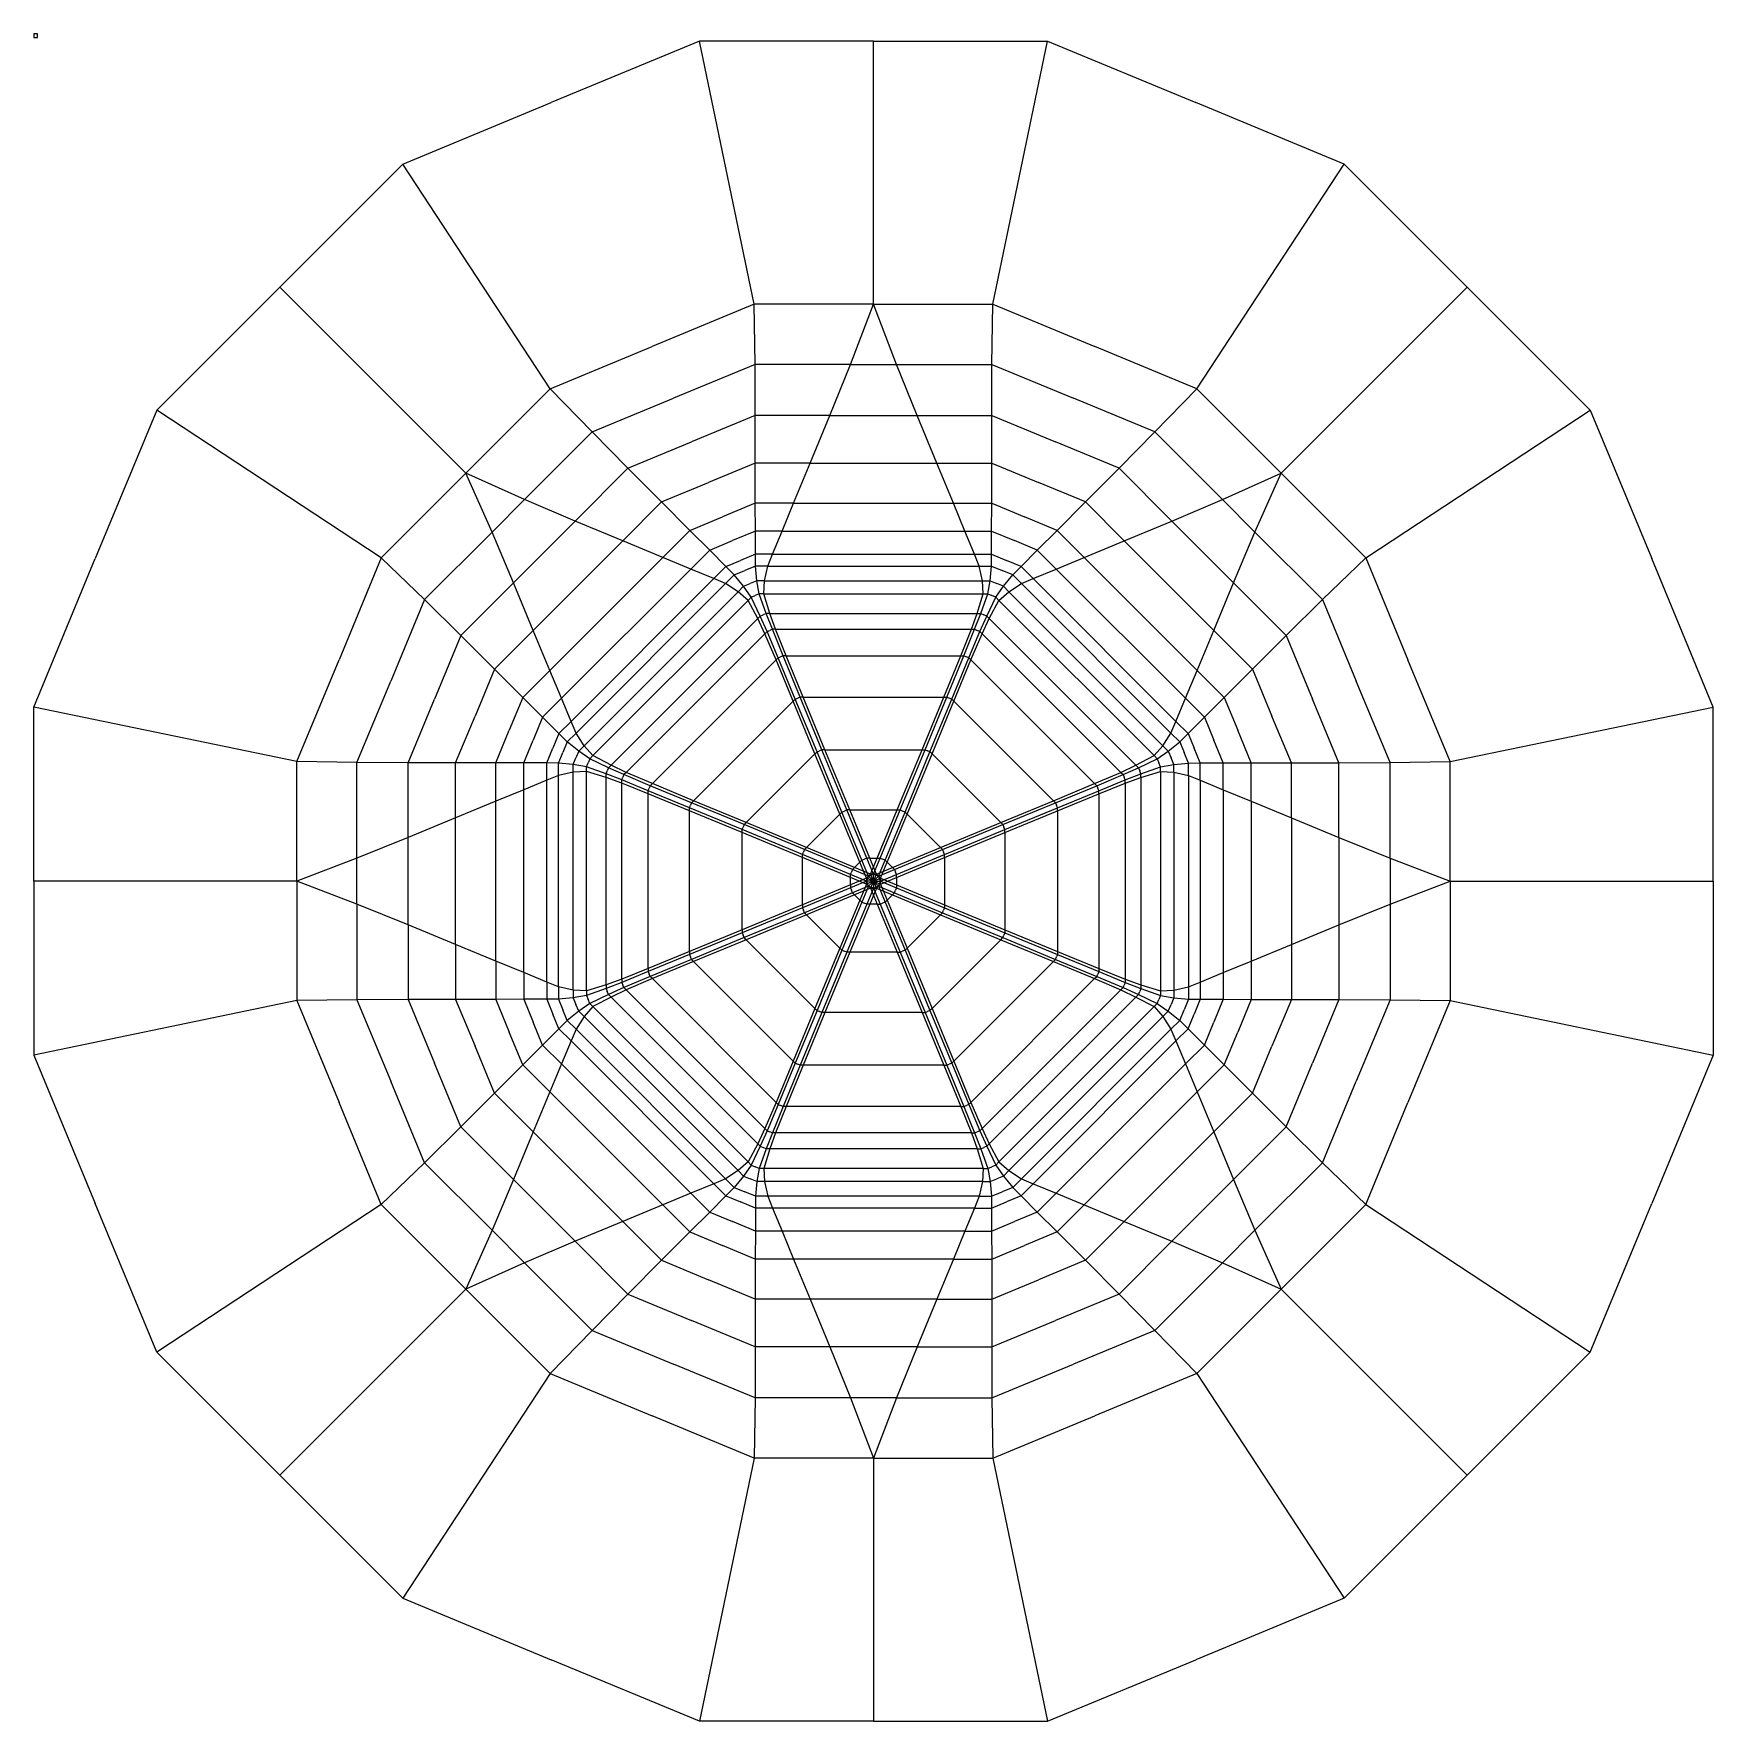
# Model space of a CAD drawing. Extents: x -2301 to 2301, y -2301 to 2321.
import ezdxf

# ---------------------------------------------------------------- set-up
doc = ezdxf.new("R2010")
doc.units = 0

msp = doc.modelspace()

# ---------------------------------------------------------------- linework, layer by layer
at = {"layer": 'CutLine', "color": 250, "linetype": 'CONTINUOUS'}
for p, q in [((-476.6, 2301.2), (-883.4, 2132.7)), ((0, 2301.2), (-476.6, 2301.2)), ((0, 2301.2), (0, 2301.2)), ((0, 2301.2), (476.6, 2301.2)), ((476.6, 2301.2), (883.4, 2132.7)), ((-1290.2, 1964.2), (-883.4, 2132.7)), ((1290.2, 1964.2), (883.4, 2132.7)), ((-1627.2, 1627.2), (-1290.2, 1964.2)), ((1627.2, 1627.2), (1290.2, 1964.2)), ((-1627.2, 1627.2), (-1964.2, 1290.2)), ((-1627.2, 1627.2), (-1627.2, 1627.2)), ((1627.2, 1627.2), (1627.2, 1627.2)), ((1627.2, 1627.2), (1964.2, 1290.2)), ((-1964.2, 1290.2), (-2132.7, 883.4)), ((1964.2, 1290.2), (2132.7, 883.4)), ((-2301.2, 476.6), (-2132.7, 883.4)), ((2301.2, 476.6), (2132.7, 883.4)), ((-2301.2, 0), (-2301.2, 476.6)), ((2301.2, 0), (2301.2, 476.6)), ((2301.2, 0), (2301.2, 0)), ((2301.2, 0), (2301.2, -476.6)), ((-2301.2, 0), (-2301.2, 0)), ((-2301.2, 0), (-2301.2, -476.6)), ((-2301.2, -476.6), (-2132.7, -883.4)), ((2301.2, -476.6), (2132.7, -883.4)), ((-1964.2, -1290.2), (-2132.7, -883.4)), ((1964.2, -1290.2), (2132.7, -883.4)), ((-1627.2, -1627.2), (-1964.2, -1290.2)), ((1627.2, -1627.2), (1964.2, -1290.2)), ((-1627.2, -1627.2), (-1627.2, -1627.2)), ((-1627.2, -1627.2), (-1290.2, -1964.2)), ((1627.2, -1627.2), (1290.2, -1964.2)), ((1627.2, -1627.2), (1627.2, -1627.2)), ((-1290.2, -1964.2), (-883.4, -2132.7)), ((1290.2, -1964.2), (883.4, -2132.7)), ((-476.6, -2301.2), (-883.4, -2132.7)), ((476.6, -2301.2), (883.4, -2132.7)), ((0, -2301.2), (-476.6, -2301.2)), ((0, -2301.2), (0, -2301.2)), ((0, -2301.2), (476.6, -2301.2))]:
    msp.add_line(p, q, dxfattribs=at)
at = {"layer": 'MountainLine', "color": 1, "linetype": 'CONTINUOUS'}
for p, q in [((-327.3, 1580.2), (-476.6, 2301.2)), ((327.3, 1580.2), (476.6, 2301.2)), ((-886, 1348.8), (-1290.2, 1964.2)), ((886, 1348.8), (1290.2, 1964.2)), ((-324.7, 1415.5), (-327.3, 1580.2)), ((0, 1580.2), (-327.3, 1580.2)), ((0, 1580.2), (327.3, 1580.2)), ((324.7, 1415.5), (327.3, 1580.2)), ((-323.9, 1275.3), (-324.7, 1415.5)), ((-63, 1415.5), (-324.7, 1415.5)), ((63, 1415.5), (324.7, 1415.5)), ((323.9, 1275.3), (324.7, 1415.5)), ((-1117.4, 1117.4), (-886, 1348.8)), ((-771.3, 1230.4), (-886, 1348.8)), ((771.3, 1230.4), (886, 1348.8)), ((1117.4, 1117.4), (886, 1348.8)), ((-1348.8, 886), (-1964.2, 1290.2)), ((-323.9, 1145), (-323.9, 1275.3)), ((-119.6, 1275.3), (-323.9, 1275.3)), ((119.6, 1275.3), (323.9, 1275.3)), ((323.9, 1145), (323.9, 1275.3)), ((1348.8, 886), (1964.2, 1290.2)), ((-956.3, 1045.4), (-771.3, 1230.4)), ((-672.8, 1130.9), (-771.3, 1230.4)), ((672.8, 1130.9), (771.3, 1230.4)), ((956.3, 1045.4), (771.3, 1230.4)), ((-1117.4, 1117.4), (-1348.8, 886)), ((-817.3, 986.4), (-672.8, 1130.9)), ((-580.6, 1038.6), (-672.8, 1130.9)), ((-323.9, 1035.1), (-323.9, 1145)), ((-173.5, 1145), (-323.9, 1145)), ((173.5, 1145), (323.9, 1145)), ((323.9, 1035.1), (323.9, 1145)), ((580.6, 1038.6), (672.8, 1130.9)), ((817.3, 986.4), (672.8, 1130.9)), ((1117.4, 1117.4), (1348.8, 886)), ((-687, 932.3), (-580.6, 1038.6)), ((-502.9, 960.9), (-580.6, 1038.6)), ((-323.9, 1035.1), (-413.4, 998)), ((-323.7, 958.6), (-323.9, 1035.1)), ((-219, 1035.1), (219, 1035.1)), ((323.7, 958.6), (323.9, 1035.1)), ((323.9, 1035.1), (413.4, 998)), ((502.9, 960.9), (580.6, 1038.6)), ((687, 932.3), (580.6, 1038.6)), ((-502.9, 960.9), (-413.4, 998)), ((502.9, 960.9), (413.4, 998)), ((-1045.4, 956.3), (-1230.4, 771.3)), ((-448.9, 906.8), (-502.9, 960.9)), ((-323.7, 895.4), (-323.7, 958.6)), ((-250.4, 958.6), (-323.7, 958.6)), ((250.4, 958.6), (323.7, 958.6)), ((323.7, 895.4), (323.7, 958.6)), ((448.9, 906.8), (502.9, 960.9)), ((1045.4, 956.3), (1230.4, 771.3)), ((-1230.4, 771.3), (-1348.8, 886)), ((-886.8, 577.1), (-577.1, 886.8)), ((-500.8, 854.9), (-448.9, 906.8)), ((-404.2, 862), (-448.9, 906.8)), ((-404.2, 862), (-364, 878.7)), ((-323.7, 895.4), (-364, 878.7)), ((-323.6, 863), (-323.7, 895.4)), ((-276.6, 895.4), (276.6, 895.4)), ((323.6, 863), (323.7, 895.4)), ((323.7, 895.4), (364, 878.7)), ((404.2, 862), (364, 878.7)), ((404.2, 862), (448.9, 906.8)), ((500.8, 854.9), (448.9, 906.8)), ((577.1, 886.8), (886.8, 577.1)), ((1230.4, 771.3), (1348.8, 886)), ((-381.4, 839), (-404.2, 862)), ((-381.4, 839), (-352.5, 851)), ((-355.9, 807.9), (-381.4, 839)), ((-323.6, 863), (-352.5, 851)), ((-319.6, 823), (-323.6, 863)), ((-289.6, 863), (289.6, 863)), ((319.6, 823), (323.6, 863)), ((323.6, 863), (352.5, 851)), ((381.4, 839), (352.5, 851)), ((355.9, 807.9), (381.4, 839)), ((381.4, 839), (404.2, 862)), ((-986.4, 817.3), (-1130.9, 672.8)), ((-828.7, 437.5), (-437.5, 828.7)), ((-815, 405.4), (-405.4, 815)), ((-792.9, 371), (-371, 792.9)), ((-355.9, 807.9), (-337.8, 815.5)), ((-334.8, 777.7), (-355.9, 807.9)), ((-319.6, 823), (-337.8, 815.5)), ((-313.2, 786.7), (-324, 782.2)), ((-313.2, 786.7), (-319.6, 823)), ((-293.8, 732.9), (-313.2, 786.7)), ((-300.5, 786.7), (300.5, 786.7)), ((-298.3, 823), (298.3, 823)), ((293.8, 732.9), (313.2, 786.7)), ((313.2, 786.7), (319.6, 823)), ((313.2, 786.7), (324, 782.2)), ((319.6, 823), (337.8, 815.5)), ((334.8, 777.7), (355.9, 807.9)), ((355.9, 807.9), (337.8, 815.5)), ((371, 792.9), (792.9, 371)), ((405.4, 815), (815, 405.4)), ((437.5, 828.7), (828.7, 437.5)), ((986.4, 817.3), (1130.9, 672.8)), ((-1130.9, 672.8), (-1230.4, 771.3)), ((-768.7, 343.8), (-343.8, 768.7)), ((-334.8, 777.7), (-324, 782.2)), ((-310.5, 726), (-334.8, 777.7)), ((310.5, 726), (334.8, 777.7)), ((334.8, 777.7), (324, 782.2)), ((343.8, 768.7), (768.7, 343.8)), ((1130.9, 672.8), (1230.4, 771.3)), ((-719.1, 317.4), (-317.4, 719.1)), ((-310.5, 726), (-302.2, 729.5)), ((-291.7, 683.8), (-310.5, 726)), ((-293.8, 732.9), (-302.2, 729.5)), ((-277.2, 689.8), (-293.8, 732.9)), ((-284.1, 732.9), (284.1, 732.9)), ((277.2, 689.8), (293.8, 732.9)), ((291.7, 683.8), (310.5, 726)), ((293.8, 732.9), (302.2, 729.5)), ((310.5, 726), (302.2, 729.5)), ((317.4, 719.1), (719.1, 317.4)), ((-1038.6, 580.6), (-1130.9, 672.8)), ((-932.3, 687), (-1038.6, 580.6)), ((-677.8, 297.7), (-297.7, 677.8)), ((-291.7, 683.8), (-284.5, 686.8)), ((-261.4, 611.6), (-291.7, 683.8)), ((-277.2, 689.8), (-284.5, 686.8)), ((-247.6, 617.3), (-277.2, 689.8)), ((-268.8, 689.8), (268.8, 689.8)), ((247.6, 617.3), (277.2, 689.8)), ((261.4, 611.6), (291.7, 683.8)), ((277.2, 689.8), (284.5, 686.8)), ((291.7, 683.8), (284.5, 686.8)), ((297.7, 677.8), (677.8, 297.7)), ((932.3, 687), (1038.6, 580.6)), ((1038.6, 580.6), (1130.9, 672.8)), ((-605.9, 267.1), (-267.1, 605.9)), ((-261.4, 611.6), (-254.5, 614.4)), ((-214.5, 498.7), (-261.4, 611.6)), ((-247.6, 617.3), (-254.5, 614.4)), ((-200.9, 504.3), (-247.6, 617.3)), ((-239.6, 617.3), (239.6, 617.3)), ((200.9, 504.3), (247.6, 617.3)), ((214.5, 498.7), (261.4, 611.6)), ((247.6, 617.3), (254.5, 614.4)), ((261.4, 611.6), (254.5, 614.4)), ((267.1, 605.9), (605.9, 267.1)), ((-960.9, 502.9), (-1038.6, 580.6)), ((960.9, 502.9), (1038.6, 580.6)), ((-1580.2, 327.3), (-2301.2, 476.6)), ((-960.9, 502.9), (-998, 413.4)), ((-906.8, 448.9), (-960.9, 502.9)), ((-854.9, 500.8), (-906.8, 448.9)), ((-493, 220.2), (-220.2, 493)), ((-214.5, 498.7), (-207.7, 501.5)), ((-154.8, 354.5), (-214.5, 498.7)), ((-200.9, 504.3), (-207.7, 501.5)), ((-141.2, 360.1), (-200.9, 504.3)), ((-192.9, 504.3), (192.9, 504.3)), ((141.2, 360.1), (200.9, 504.3)), ((154.8, 354.5), (214.5, 498.7)), ((200.9, 504.3), (207.7, 501.5)), ((214.5, 498.7), (207.7, 501.5)), ((220.2, 493), (493, 220.2)), ((854.9, 500.8), (906.8, 448.9)), ((906.8, 448.9), (960.9, 502.9)), ((960.9, 502.9), (998, 413.4)), ((1580.2, 327.3), (2301.2, 476.6)), ((-862, 404.2), (-906.8, 448.9)), ((862, 404.2), (906.8, 448.9)), ((-1035.1, 323.9), (-998, 413.4)), ((-862, 404.2), (-878.7, 364)), ((-839, 381.4), (-862, 404.2)), ((-839, 381.4), (-851, 352.5)), ((-807.9, 355.9), (-839, 381.4)), ((807.9, 355.9), (839, 381.4)), ((839, 381.4), (862, 404.2)), ((839, 381.4), (851, 352.5)), ((862, 404.2), (878.7, 364)), ((1035.1, 323.9), (998, 413.4)), ((-1415.5, 324.7), (-1580.2, 327.3)), ((-1580.2, 0), (-1580.2, 327.3)), ((-1275.3, 323.9), (-1415.5, 324.7)), ((-1415.5, 63), (-1415.5, 324.7)), ((-1145, 323.9), (-1275.3, 323.9)), ((-1275.3, 119.6), (-1275.3, 323.9)), ((-1035.1, 323.9), (-1145, 323.9)), ((-1145, 173.5), (-1145, 323.9)), ((-958.6, 323.7), (-1035.1, 323.9)), ((-895.4, 323.7), (-958.6, 323.7)), ((-958.6, 250.4), (-958.6, 323.7)), ((-895.4, 323.7), (-878.7, 364)), ((-863, 323.6), (-895.4, 323.7)), ((-863, 323.6), (-851, 352.5)), ((-823, 319.6), (-815.5, 337.8)), ((-807.9, 355.9), (-815.5, 337.8)), ((-777.7, 334.8), (-807.9, 355.9)), ((-786.7, 313.2), (-782.2, 324)), ((-777.7, 334.8), (-782.2, 324)), ((-726, 310.5), (-777.7, 334.8)), ((-348.8, 160.4), (-160.4, 348.8)), ((-154.8, 354.5), (-148, 357.3)), ((-86.4, 189.3), (-154.8, 354.5)), ((-141.2, 360.1), (-148, 357.3)), ((-72.8, 194.9), (-141.2, 360.1)), ((-133.2, 360.1), (133.2, 360.1)), ((72.8, 194.9), (141.2, 360.1)), ((86.4, 189.3), (154.8, 354.5)), ((141.2, 360.1), (148, 357.3)), ((154.8, 354.5), (148, 357.3)), ((160.4, 348.8), (348.8, 160.4)), ((726, 310.5), (777.7, 334.8)), ((777.7, 334.8), (807.9, 355.9)), ((777.7, 334.8), (782.2, 324)), ((786.7, 313.2), (782.2, 324)), ((807.9, 355.9), (815.5, 337.8)), ((823, 319.6), (815.5, 337.8)), ((863, 323.6), (851, 352.5)), ((863, 323.6), (895.4, 323.7)), ((895.4, 323.7), (878.7, 364)), ((895.4, 323.7), (958.6, 323.7)), ((958.6, 323.7), (1035.1, 323.9)), ((958.6, 250.4), (958.6, 323.7)), ((1035.1, 323.9), (1145, 323.9)), ((1145, 173.5), (1145, 323.9)), ((1145, 323.9), (1275.3, 323.9)), ((1275.3, 323.9), (1415.5, 324.7)), ((1275.3, 119.6), (1275.3, 323.9)), ((1415.5, 324.7), (1580.2, 327.3)), ((1415.5, 63), (1415.5, 324.7)), ((1580.2, 0), (1580.2, 327.3)), ((-823, 319.6), (-863, 323.6)), ((-863, -289.6), (-863, 289.6)), ((-786.7, 313.2), (-823, 319.6)), ((-823, -298.3), (-823, 298.3)), ((-732.9, 293.8), (-786.7, 313.2)), ((-786.7, -300.5), (-786.7, 300.5)), ((-732.9, 293.8), (-729.5, 302.2)), ((-689.8, 277.2), (-732.9, 293.8)), ((-732.9, -284.1), (-732.9, 284.1)), ((-726, 310.5), (-729.5, 302.2)), ((-683.8, 291.7), (-726, 310.5)), ((-689.8, 277.2), (-686.8, 284.5)), ((-683.8, 291.7), (-686.8, 284.5)), ((-611.6, 261.4), (-683.8, 291.7)), ((611.6, 261.4), (683.8, 291.7)), ((683.8, 291.7), (726, 310.5)), ((683.8, 291.7), (686.8, 284.5)), ((689.8, 277.2), (686.8, 284.5)), ((689.8, 277.2), (732.9, 293.8)), ((726, 310.5), (729.5, 302.2)), ((732.9, 293.8), (729.5, 302.2)), ((732.9, 293.8), (786.7, 313.2)), ((732.9, 284.1), (732.9, -284.1)), ((786.7, 313.2), (823, 319.6)), ((786.7, 300.5), (786.7, -300.5)), ((823, 319.6), (863, 323.6)), ((823, 298.3), (823, -298.3)), ((863, 289.6), (863, -289.6)), ((-895.4, -276.6), (-895.4, 276.6)), ((-617.3, 247.6), (-689.8, 277.2)), ((-689.8, -268.8), (-689.8, 268.8)), ((-617.3, 247.6), (-614.4, 254.5)), ((-504.3, 200.9), (-617.3, 247.6)), ((-617.3, -239.6), (-617.3, 239.6)), ((-611.6, 261.4), (-614.4, 254.5)), ((-498.7, 214.5), (-611.6, 261.4)), ((498.7, 214.5), (611.6, 261.4)), ((504.3, 200.9), (617.3, 247.6)), ((611.6, 261.4), (614.4, 254.5)), ((617.3, 247.6), (614.4, 254.5)), ((617.3, 247.6), (689.8, 277.2)), ((617.3, 239.6), (617.3, -239.6)), ((689.8, 268.8), (689.8, -268.8)), ((895.4, 276.6), (895.4, -276.6)), ((-1035.1, -219), (-1035.1, 219)), ((-504.3, 200.9), (-501.5, 207.7)), ((-360.1, 141.2), (-504.3, 200.9)), ((-504.3, -192.9), (-504.3, 192.9)), ((-498.7, 214.5), (-501.5, 207.7)), ((-354.5, 154.8), (-498.7, 214.5)), ((-86.4, 189.3), (-79.6, 192.1)), ((-31.8, 57.5), (-86.4, 189.3)), ((-72.8, 194.9), (-79.6, 192.1)), ((-18.2, 63.2), (-72.8, 194.9)), ((-64.8, 194.9), (64.8, 194.9)), ((18.2, 63.2), (72.8, 194.9)), ((31.8, 57.5), (86.4, 189.3)), ((72.8, 194.9), (79.6, 192.1)), ((86.4, 189.3), (79.6, 192.1)), ((354.5, 154.8), (498.7, 214.5)), ((360.1, 141.2), (504.3, 200.9)), ((498.7, 214.5), (501.5, 207.7)), ((504.3, 200.9), (501.5, 207.7)), ((504.3, 192.9), (504.3, -192.9)), ((1035.1, 219), (1035.1, -219)), ((-360.1, 141.2), (-357.3, 148)), ((-194.9, 72.8), (-360.1, 141.2)), ((-354.5, 154.8), (-357.3, 148)), ((-189.3, 86.4), (-354.5, 154.8)), ((-183.7, 92), (-92, 183.7)), ((92, 183.7), (183.7, 92)), ((189.3, 86.4), (354.5, 154.8)), ((194.9, 72.8), (360.1, 141.2)), ((354.5, 154.8), (357.3, 148)), ((360.1, 141.2), (357.3, 148)), ((-360.1, -133.2), (-360.1, 133.2)), ((360.1, 133.2), (360.1, -133.2)), ((-194.9, 72.8), (-192.1, 79.6)), ((-63.2, 18.2), (-194.9, 72.8)), ((-194.9, -64.8), (-194.9, 64.8)), ((-189.3, 86.4), (-192.1, 79.6)), ((-57.5, 31.8), (-189.3, 86.4)), ((-51.9, 37.4), (-37.4, 51.9)), ((-31.8, 57.5), (-25, 60.3)), ((-13.6, 13.6), (-31.8, 57.5)), ((-18.2, 63.2), (-25, 60.3)), ((0, 19.2), (-18.2, 63.2)), ((-10.2, 63.2), (10.2, 63.2)), ((0, 19.2), (18.2, 63.2)), ((13.6, 13.6), (31.8, 57.5)), ((18.2, 63.2), (25, 60.3)), ((31.8, 57.5), (25, 60.3)), ((37.4, 51.9), (51.9, 37.4)), ((57.5, 31.8), (189.3, 86.4)), ((63.2, 18.2), (194.9, 72.8)), ((189.3, 86.4), (192.1, 79.6)), ((194.9, 72.8), (192.1, 79.6)), ((194.9, 64.8), (194.9, -64.8)), ((-63.2, 18.2), (-60.3, 25)), ((-19.2, 0), (-63.2, 18.2)), ((-63.2, -10.2), (-63.2, 10.2)), ((-57.5, 31.8), (-60.3, 25)), ((-13.6, 13.6), (-57.5, 31.8)), ((-19.2, 8), (-13.6, 13.6)), ((-19.2, 8), (-13.6, 13.6)), ((-19.2, 8), (-19.2, 0)), ((-19.2, 8), (-19.2, 0)), ((0, 0), (-19.2, 0)), ((0, 0), (-19.2, 0)), ((-8, 19.2), (-13.6, 13.6)), ((-8, 19.2), (-13.6, 13.6)), ((0, 0), (-13.6, 13.6)), ((0, 0), (-13.6, 13.6)), ((-13.6, 13.6), (-13.6, 13.6)), ((-13.6, 13.6), (-13.6, 13.6)), ((0, 0), (-13.6, -13.6)), ((0, 0), (-13.6, -13.6)), ((-8, 19.2), (0, 19.2)), ((-8, 19.2), (0, 19.2)), ((0, 0), (0, 19.2)), ((0, 0), (0, 19.2)), ((8, 19.2), (0, 19.2)), ((0, 19.2), (0, 19.2)), ((0, 19.2), (0, 19.2)), ((8, 19.2), (0, 19.2)), ((0, 0), (13.6, 13.6)), ((0, 0), (13.6, 13.6)), ((0, 0), (19.2, 0)), ((0, 0), (19.2, 0)), ((0, 0), (13.6, -13.6)), ((0, 0), (13.6, -13.6)), ((0, 0), (0, -19.2)), ((0, 0), (0, -19.2)), ((8, 19.2), (13.6, 13.6)), ((8, 19.2), (13.6, 13.6)), ((13.6, 13.6), (57.5, 31.8)), ((19.2, 8), (13.6, 13.6)), ((13.6, 13.6), (13.6, 13.6)), ((13.6, 13.6), (13.6, 13.6)), ((19.2, 8), (13.6, 13.6)), ((19.2, 0), (63.2, 18.2)), ((19.2, 8), (19.2, 0)), ((19.2, 8), (19.2, 0)), ((19.2, -8), (19.2, 0)), ((19.2, 0), (19.2, 0)), ((19.2, -8), (19.2, 0)), ((57.5, 31.8), (60.3, 25)), ((63.2, 18.2), (60.3, 25)), ((63.2, 10.2), (63.2, -10.2)), ((1580.2, 0), (1580.2, -327.3)), ((-1580.2, 0), (-1580.2, -327.3)), ((-63.2, -18.2), (-194.9, -72.8)), ((-57.5, -31.8), (-189.3, -86.4)), ((-19.2, 0), (-63.2, -18.2)), ((-63.2, -18.2), (-60.3, -25)), ((-57.5, -31.8), (-60.3, -25)), ((-13.6, -13.6), (-57.5, -31.8)), ((-37.4, -51.9), (-51.9, -37.4)), ((-13.6, -13.6), (-31.8, -57.5)), ((-19.2, -8), (-19.2, 0)), ((-19.2, 0), (-19.2, 0)), ((-19.2, 0), (-19.2, 0)), ((-19.2, -8), (-19.2, 0)), ((-19.2, -8), (-13.6, -13.6)), ((-19.2, -8), (-13.6, -13.6)), ((0, -19.2), (-18.2, -63.2)), ((-8, -19.2), (-13.6, -13.6)), ((-13.6, -13.6), (-13.6, -13.6)), ((-13.6, -13.6), (-13.6, -13.6)), ((-8, -19.2), (-13.6, -13.6)), ((-8, -19.2), (0, -19.2)), ((-8, -19.2), (0, -19.2)), ((8, -19.2), (0, -19.2)), ((0, -19.2), (0, -19.2)), ((0, -19.2), (0, -19.2)), ((8, -19.2), (0, -19.2)), ((0, -19.2), (18.2, -63.2)), ((8, -19.2), (13.6, -13.6)), ((8, -19.2), (13.6, -13.6)), ((19.2, -8), (13.6, -13.6)), ((19.2, -8), (13.6, -13.6)), ((13.6, -13.6), (13.6, -13.6)), ((13.6, -13.6), (13.6, -13.6)), ((13.6, -13.6), (57.5, -31.8)), ((13.6, -13.6), (31.8, -57.5)), ((19.2, 0), (19.2, 0)), ((19.2, 0), (63.2, -18.2)), ((51.9, -37.4), (37.4, -51.9)), ((57.5, -31.8), (60.3, -25)), ((57.5, -31.8), (189.3, -86.4)), ((63.2, -18.2), (60.3, -25)), ((63.2, -18.2), (194.9, -72.8)), ((-1415.5, -63), (-1415.5, -324.7)), ((-194.9, -72.8), (-360.1, -141.2)), ((-189.3, -86.4), (-354.5, -154.8)), ((-194.9, -72.8), (-192.1, -79.6)), ((-189.3, -86.4), (-192.1, -79.6)), ((-92, -183.7), (-183.7, -92)), ((-31.8, -57.5), (-86.4, -189.3)), ((-18.2, -63.2), (-72.8, -194.9)), ((-31.8, -57.5), (-25, -60.3)), ((-18.2, -63.2), (-25, -60.3)), ((10.2, -63.2), (-10.2, -63.2)), ((18.2, -63.2), (25, -60.3)), ((18.2, -63.2), (72.8, -194.9)), ((31.8, -57.5), (25, -60.3)), ((31.8, -57.5), (86.4, -189.3)), ((183.7, -92), (92, -183.7)), ((189.3, -86.4), (192.1, -79.6)), ((189.3, -86.4), (354.5, -154.8)), ((194.9, -72.8), (192.1, -79.6)), ((194.9, -72.8), (360.1, -141.2)), ((1415.5, -63), (1415.5, -324.7)), ((-1275.3, -119.6), (-1275.3, -323.9)), ((1275.3, -119.6), (1275.3, -323.9)), ((-1145, -173.5), (-1145, -323.9)), ((-360.1, -141.2), (-504.3, -200.9)), ((-354.5, -154.8), (-498.7, -214.5)), ((-360.1, -141.2), (-357.3, -148)), ((-354.5, -154.8), (-357.3, -148)), ((-160.4, -348.8), (-348.8, -160.4)), ((348.8, -160.4), (160.4, -348.8)), ((354.5, -154.8), (357.3, -148)), ((354.5, -154.8), (498.7, -214.5)), ((360.1, -141.2), (357.3, -148)), ((360.1, -141.2), (504.3, -200.9)), ((1145, -173.5), (1145, -323.9)), ((-504.3, -200.9), (-617.3, -247.6)), ((-498.7, -214.5), (-611.6, -261.4)), ((-504.3, -200.9), (-501.5, -207.7)), ((-498.7, -214.5), (-501.5, -207.7)), ((-220.2, -493), (-493, -220.2)), ((-86.4, -189.3), (-154.8, -354.5)), ((-72.8, -194.9), (-141.2, -360.1)), ((-86.4, -189.3), (-79.6, -192.1)), ((-72.8, -194.9), (-79.6, -192.1)), ((64.8, -194.9), (-64.8, -194.9)), ((72.8, -194.9), (79.6, -192.1)), ((72.8, -194.9), (141.2, -360.1)), ((86.4, -189.3), (79.6, -192.1)), ((86.4, -189.3), (154.8, -354.5)), ((493, -220.2), (220.2, -493)), ((498.7, -214.5), (501.5, -207.7)), ((498.7, -214.5), (611.6, -261.4)), ((504.3, -200.9), (501.5, -207.7)), ((504.3, -200.9), (617.3, -247.6)), ((-958.6, -250.4), (-958.6, -323.7)), ((-689.8, -277.2), (-732.9, -293.8)), ((-617.3, -247.6), (-689.8, -277.2)), ((-689.8, -277.2), (-686.8, -284.5)), ((-611.6, -261.4), (-683.8, -291.7)), ((-617.3, -247.6), (-614.4, -254.5)), ((-611.6, -261.4), (-614.4, -254.5)), ((-267.1, -605.9), (-605.9, -267.1)), ((605.9, -267.1), (267.1, -605.9)), ((611.6, -261.4), (614.4, -254.5)), ((611.6, -261.4), (683.8, -291.7)), ((617.3, -247.6), (614.4, -254.5)), ((617.3, -247.6), (689.8, -277.2)), ((689.8, -277.2), (686.8, -284.5)), ((689.8, -277.2), (732.9, -293.8)), ((958.6, -250.4), (958.6, -323.7)), ((-863, -323.6), (-895.4, -323.7)), ((-823, -319.6), (-863, -323.6)), ((-863, -323.6), (-851, -352.5)), ((-786.7, -313.2), (-823, -319.6)), ((-823, -319.6), (-815.5, -337.8)), ((-732.9, -293.8), (-786.7, -313.2)), ((-786.7, -313.2), (-782.2, -324)), ((-726, -310.5), (-777.7, -334.8)), ((-732.9, -293.8), (-729.5, -302.2)), ((-726, -310.5), (-729.5, -302.2)), ((-683.8, -291.7), (-726, -310.5)), ((-317.4, -719.1), (-719.1, -317.4)), ((-683.8, -291.7), (-686.8, -284.5)), ((-297.7, -677.8), (-677.8, -297.7)), ((677.8, -297.7), (297.7, -677.8)), ((719.1, -317.4), (317.4, -719.1)), ((683.8, -291.7), (686.8, -284.5)), ((683.8, -291.7), (726, -310.5)), ((726, -310.5), (729.5, -302.2)), ((726, -310.5), (777.7, -334.8)), ((732.9, -293.8), (729.5, -302.2)), ((732.9, -293.8), (786.7, -313.2)), ((786.7, -313.2), (782.2, -324)), ((786.7, -313.2), (823, -319.6)), ((823, -319.6), (815.5, -337.8)), ((823, -319.6), (863, -323.6)), ((863, -323.6), (851, -352.5)), ((863, -323.6), (895.4, -323.7)), ((-1580.2, -327.3), (-2301.2, -476.6)), ((-1415.5, -324.7), (-1580.2, -327.3)), ((-1275.3, -323.9), (-1415.5, -324.7)), ((-1145, -323.9), (-1275.3, -323.9)), ((-1035.1, -323.9), (-1145, -323.9)), ((-958.6, -323.7), (-1035.1, -323.9)), ((-1035.1, -323.9), (-998, -413.4)), ((-895.4, -323.7), (-958.6, -323.7)), ((-895.4, -323.7), (-878.7, -364)), ((-862, -404.2), (-878.7, -364)), ((-839, -381.4), (-851, -352.5)), ((-807.9, -355.9), (-839, -381.4)), ((-807.9, -355.9), (-815.5, -337.8)), ((-777.7, -334.8), (-807.9, -355.9)), ((-777.7, -334.8), (-782.2, -324)), ((-343.8, -768.7), (-768.7, -343.8)), ((-154.8, -354.5), (-214.5, -498.7)), ((-141.2, -360.1), (-200.9, -504.3)), ((-154.8, -354.5), (-148, -357.3)), ((-141.2, -360.1), (-148, -357.3)), ((133.2, -360.1), (-133.2, -360.1)), ((141.2, -360.1), (148, -357.3)), ((141.2, -360.1), (200.9, -504.3)), ((154.8, -354.5), (148, -357.3)), ((154.8, -354.5), (214.5, -498.7)), ((768.7, -343.8), (343.8, -768.7)), ((777.7, -334.8), (782.2, -324)), ((777.7, -334.8), (807.9, -355.9)), ((807.9, -355.9), (815.5, -337.8)), ((807.9, -355.9), (839, -381.4)), ((839, -381.4), (851, -352.5)), ((862, -404.2), (878.7, -364)), ((895.4, -323.7), (878.7, -364)), ((895.4, -323.7), (958.6, -323.7)), ((958.6, -323.7), (1035.1, -323.9)), ((1035.1, -323.9), (998, -413.4)), ((1035.1, -323.9), (1145, -323.9)), ((1145, -323.9), (1275.3, -323.9)), ((1275.3, -323.9), (1415.5, -324.7)), ((1415.5, -324.7), (1580.2, -327.3)), ((1580.2, -327.3), (2301.2, -476.6)), ((-960.9, -502.9), (-998, -413.4)), ((-862, -404.2), (-906.8, -448.9)), ((-839, -381.4), (-862, -404.2)), ((-405.4, -815), (-815, -405.4)), ((-371, -792.9), (-792.9, -371)), ((792.9, -371), (371, -792.9)), ((815, -405.4), (405.4, -815)), ((839, -381.4), (862, -404.2)), ((862, -404.2), (906.8, -448.9)), ((960.9, -502.9), (998, -413.4)), ((-906.8, -448.9), (-960.9, -502.9)), ((-854.9, -500.8), (-906.8, -448.9)), ((-437.5, -828.7), (-828.7, -437.5)), ((828.7, -437.5), (437.5, -828.7)), ((854.9, -500.8), (906.8, -448.9)), ((906.8, -448.9), (960.9, -502.9)), ((-960.9, -502.9), (-1038.6, -580.6)), ((-214.5, -498.7), (-261.4, -611.6)), ((-200.9, -504.3), (-247.6, -617.3)), ((-214.5, -498.7), (-207.7, -501.5)), ((-200.9, -504.3), (-207.7, -501.5)), ((192.9, -504.3), (-192.9, -504.3)), ((200.9, -504.3), (207.7, -501.5)), ((200.9, -504.3), (247.6, -617.3)), ((214.5, -498.7), (207.7, -501.5)), ((214.5, -498.7), (261.4, -611.6)), ((960.9, -502.9), (1038.6, -580.6)), ((-1038.6, -580.6), (-1130.9, -672.8)), ((-932.3, -687), (-1038.6, -580.6)), ((-577.1, -886.8), (-886.8, -577.1)), ((886.8, -577.1), (577.1, -886.8)), ((932.3, -687), (1038.6, -580.6)), ((1038.6, -580.6), (1130.9, -672.8)), ((-261.4, -611.6), (-291.7, -683.8)), ((-247.6, -617.3), (-277.2, -689.8)), ((-261.4, -611.6), (-254.5, -614.4)), ((-247.6, -617.3), (-254.5, -614.4)), ((239.6, -617.3), (-239.6, -617.3)), ((247.6, -617.3), (254.5, -614.4)), ((247.6, -617.3), (277.2, -689.8)), ((261.4, -611.6), (254.5, -614.4)), ((261.4, -611.6), (291.7, -683.8)), ((-1130.9, -672.8), (-1230.4, -771.3)), ((-986.4, -817.3), (-1130.9, -672.8)), ((-291.7, -683.8), (-310.5, -726)), ((-277.2, -689.8), (-293.8, -732.9)), ((-291.7, -683.8), (-284.5, -686.8)), ((-277.2, -689.8), (-284.5, -686.8)), ((268.8, -689.8), (-268.8, -689.8)), ((277.2, -689.8), (284.5, -686.8)), ((277.2, -689.8), (293.8, -732.9)), ((291.7, -683.8), (284.5, -686.8)), ((291.7, -683.8), (310.5, -726)), ((986.4, -817.3), (1130.9, -672.8)), ((1130.9, -672.8), (1230.4, -771.3)), ((-310.5, -726), (-334.8, -777.7)), ((-293.8, -732.9), (-313.2, -786.7)), ((-310.5, -726), (-302.2, -729.5)), ((-293.8, -732.9), (-302.2, -729.5)), ((284.1, -732.9), (-284.1, -732.9)), ((293.8, -732.9), (302.2, -729.5)), ((293.8, -732.9), (313.2, -786.7)), ((310.5, -726), (302.2, -729.5)), ((310.5, -726), (334.8, -777.7)), ((-1230.4, -771.3), (-1348.8, -886)), ((-1045.4, -956.3), (-1230.4, -771.3)), ((-334.8, -777.7), (-355.9, -807.9)), ((-334.8, -777.7), (-324, -782.2)), ((-313.2, -786.7), (-324, -782.2)), ((313.2, -786.7), (324, -782.2)), ((334.8, -777.7), (324, -782.2)), ((334.8, -777.7), (355.9, -807.9)), ((1045.4, -956.3), (1230.4, -771.3)), ((1230.4, -771.3), (1348.8, -886)), ((-355.9, -807.9), (-381.4, -839)), ((-355.9, -807.9), (-337.8, -815.5)), ((-319.6, -823), (-337.8, -815.5)), ((-319.6, -823), (-323.6, -863)), ((-313.2, -786.7), (-319.6, -823)), ((300.5, -786.7), (-300.5, -786.7)), ((298.3, -823), (-298.3, -823)), ((313.2, -786.7), (319.6, -823)), ((319.6, -823), (337.8, -815.5)), ((319.6, -823), (323.6, -863)), ((355.9, -807.9), (337.8, -815.5)), ((355.9, -807.9), (381.4, -839)), ((-500.8, -854.9), (-448.9, -906.8)), ((-404.2, -862), (-448.9, -906.8)), ((-381.4, -839), (-404.2, -862)), ((-404.2, -862), (-364, -878.7)), ((-381.4, -839), (-352.5, -851)), ((-323.6, -863), (-352.5, -851)), ((-323.6, -863), (-323.7, -895.4)), ((289.6, -863), (-289.6, -863)), ((323.6, -863), (352.5, -851)), ((323.6, -863), (323.7, -895.4)), ((381.4, -839), (352.5, -851)), ((404.2, -862), (364, -878.7)), ((381.4, -839), (404.2, -862)), ((404.2, -862), (448.9, -906.8)), ((500.8, -854.9), (448.9, -906.8)), ((-1348.8, -886), (-1964.2, -1290.2)), ((-1117.4, -1117.4), (-1348.8, -886)), ((-448.9, -906.8), (-502.9, -960.9)), ((-323.7, -895.4), (-364, -878.7)), ((-323.7, -895.4), (-323.7, -958.6)), ((276.6, -895.4), (-276.6, -895.4)), ((323.7, -895.4), (364, -878.7)), ((323.7, -895.4), (323.7, -958.6)), ((448.9, -906.8), (502.9, -960.9)), ((1117.4, -1117.4), (1348.8, -886)), ((1348.8, -886), (1964.2, -1290.2)), ((-687, -932.3), (-580.6, -1038.6)), ((-502.9, -960.9), (-580.6, -1038.6)), ((-502.9, -960.9), (-413.4, -998)), ((-323.7, -958.6), (-323.9, -1035.1)), ((-250.4, -958.6), (-323.7, -958.6)), ((250.4, -958.6), (323.7, -958.6)), ((323.7, -958.6), (323.9, -1035.1)), ((502.9, -960.9), (413.4, -998)), ((502.9, -960.9), (580.6, -1038.6)), ((687, -932.3), (580.6, -1038.6)), ((-817.3, -986.4), (-672.8, -1130.9)), ((-323.9, -1035.1), (-413.4, -998)), ((323.9, -1035.1), (413.4, -998)), ((817.3, -986.4), (672.8, -1130.9)), ((-956.3, -1045.4), (-771.3, -1230.4)), ((-580.6, -1038.6), (-672.8, -1130.9)), ((-323.9, -1035.1), (-323.9, -1145)), ((219, -1035.1), (-219, -1035.1)), ((323.9, -1035.1), (323.9, -1145)), ((580.6, -1038.6), (672.8, -1130.9)), ((956.3, -1045.4), (771.3, -1230.4)), ((-1117.4, -1117.4), (-886, -1348.8)), ((-672.8, -1130.9), (-771.3, -1230.4)), ((-173.5, -1145), (-323.9, -1145)), ((-323.9, -1145), (-323.9, -1275.3)), ((173.5, -1145), (323.9, -1145)), ((323.9, -1145), (323.9, -1275.3)), ((672.8, -1130.9), (771.3, -1230.4)), ((1117.4, -1117.4), (886, -1348.8)), ((-771.3, -1230.4), (-886, -1348.8)), ((771.3, -1230.4), (886, -1348.8)), ((-323.9, -1275.3), (-324.7, -1415.5)), ((-119.6, -1275.3), (-323.9, -1275.3)), ((119.6, -1275.3), (323.9, -1275.3)), ((323.9, -1275.3), (324.7, -1415.5)), ((-886, -1348.8), (-1290.2, -1964.2)), ((886, -1348.8), (1290.2, -1964.2)), ((-324.7, -1415.5), (-327.3, -1580.2)), ((-63, -1415.5), (-324.7, -1415.5)), ((63, -1415.5), (324.7, -1415.5)), ((324.7, -1415.5), (327.3, -1580.2)), ((-327.3, -1580.2), (-476.6, -2301.2)), ((0, -1580.2), (-327.3, -1580.2)), ((0, -1580.2), (327.3, -1580.2)), ((327.3, -1580.2), (476.6, -2301.2))]:
    msp.add_line(p, q, dxfattribs=at)
at = {"layer": 'reference 10mm', "color": 250, "linetype": 'CONTINUOUS'}
for p, q in [((-2291.2, 2321.2), (-2301.2, 2321.2)), ((-2301.2, 2321.2), (-2301.2, 2311.2)), ((-2301.2, 2311.2), (-2291.2, 2311.2)), ((-2291.2, 2311.2), (-2291.2, 2321.2))]:
    msp.add_line(p, q, dxfattribs=at)
at = {"layer": 'ValleyLine', "color": 5, "linetype": 'CONTINUOUS'}
for p, q in [((0, 1580.2), (0, 2301.2)), ((0, 1580.2), (0, 2301.2)), ((-1117.4, 1117.4), (-1627.2, 1627.2)), ((-1117.4, 1117.4), (-1627.2, 1627.2)), ((1117.4, 1117.4), (1627.2, 1627.2)), ((1117.4, 1117.4), (1627.2, 1627.2)), ((-327.3, 1580.2), (-606.6, 1464.5)), ((-63, 1415.5), (0, 1580.2)), ((63, 1415.5), (0, 1580.2)), ((0, 1580.2), (0, 1580.2)), ((327.3, 1580.2), (606.6, 1464.5)), ((-886, 1348.8), (-606.6, 1464.5)), ((886, 1348.8), (606.6, 1464.5)), ((-324.7, 1415.5), (-548, 1323)), ((-119.6, 1275.3), (-63, 1415.5)), ((-63, 1415.5), (63, 1415.5)), ((119.6, 1275.3), (63, 1415.5)), ((324.7, 1415.5), (548, 1323)), ((-771.3, 1230.4), (-548, 1323)), ((771.3, 1230.4), (548, 1323)), ((-323.9, 1275.3), (-498.3, 1203.1)), ((-173.5, 1145), (-119.6, 1275.3)), ((-119.6, 1275.3), (119.6, 1275.3)), ((173.5, 1145), (119.6, 1275.3)), ((323.9, 1275.3), (498.3, 1203.1)), ((-672.8, 1130.9), (-498.3, 1203.1)), ((672.8, 1130.9), (498.3, 1203.1)), ((-1045.4, 956.3), (-1117.4, 1117.4)), ((-956.3, 1045.4), (-1117.4, 1117.4)), ((-1117.4, 1117.4), (-1117.4, 1117.4)), ((-323.9, 1145), (-452.2, 1091.8)), ((-219, 1035.1), (-173.5, 1145)), ((-173.5, 1145), (173.5, 1145)), ((219, 1035.1), (173.5, 1145)), ((323.9, 1145), (452.2, 1091.8)), ((956.3, 1045.4), (1117.4, 1117.4)), ((1045.4, 956.3), (1117.4, 1117.4)), ((1117.4, 1117.4), (1117.4, 1117.4)), ((-580.6, 1038.6), (-452.2, 1091.8)), ((580.6, 1038.6), (452.2, 1091.8)), ((-1045.4, 956.3), (-956.3, 1045.4)), ((-817.3, 986.4), (-956.3, 1045.4)), ((-219, 1035.1), (-323.9, 1035.1)), ((-250.4, 958.6), (-219, 1035.1)), ((250.4, 958.6), (219, 1035.1)), ((219, 1035.1), (323.9, 1035.1)), ((817.3, 986.4), (956.3, 1045.4)), ((956.3, 1045.4), (1045.4, 956.3)), ((-986.4, 817.3), (-817.3, 986.4)), ((-687, 932.3), (-817.3, 986.4)), ((687, 932.3), (817.3, 986.4)), ((817.3, 986.4), (986.4, 817.3)), ((-986.4, 817.3), (-1045.4, 956.3)), ((-932.3, 687), (-687, 932.3)), ((-577.1, 886.8), (-687, 932.3)), ((-577.1, 886.8), (-502.9, 960.9)), ((-448.9, 906.8), (-386.3, 932.7)), ((-323.7, 958.6), (-386.3, 932.7)), ((-276.6, 895.4), (-250.4, 958.6)), ((-250.4, 958.6), (250.4, 958.6)), ((276.6, 895.4), (250.4, 958.6)), ((323.7, 958.6), (386.3, 932.7)), ((448.9, 906.8), (386.3, 932.7)), ((577.1, 886.8), (502.9, 960.9)), ((577.1, 886.8), (687, 932.3)), ((687, 932.3), (932.3, 687)), ((986.4, 817.3), (1045.4, 956.3)), ((-1348.8, 886), (-1464.5, 606.6)), ((-500.8, 854.9), (-577.1, 886.8)), ((-276.6, 895.4), (-323.7, 895.4)), ((-289.6, 863), (-276.6, 895.4)), ((289.6, 863), (276.6, 895.4)), ((276.6, 895.4), (323.7, 895.4)), ((500.8, 854.9), (577.1, 886.8)), ((1348.8, 886), (1464.5, 606.6)), ((-854.9, 500.8), (-500.8, 854.9)), ((-437.5, 828.7), (-500.8, 854.9)), ((-437.5, 828.7), (-404.2, 862)), ((-405.4, 815), (-381.4, 839)), ((-289.6, 863), (-323.6, 863)), ((-298.3, 823), (-289.6, 863)), ((298.3, 823), (289.6, 863)), ((289.6, 863), (323.6, 863)), ((405.4, 815), (381.4, 839)), ((437.5, 828.7), (404.2, 862)), ((437.5, 828.7), (500.8, 854.9)), ((500.8, 854.9), (854.9, 500.8)), ((-932.3, 687), (-986.4, 817.3)), ((-405.4, 815), (-437.5, 828.7)), ((-371, 792.9), (-405.4, 815)), ((-371, 792.9), (-355.9, 807.9)), ((-343.8, 768.7), (-371, 792.9)), ((-298.3, 823), (-319.6, 823)), ((-300.5, 786.7), (-313.2, 786.7)), ((-300.5, 786.7), (-298.3, 823)), ((-284.1, 732.9), (-300.5, 786.7)), ((284.1, 732.9), (300.5, 786.7)), ((300.5, 786.7), (298.3, 823)), ((298.3, 823), (319.6, 823)), ((300.5, 786.7), (313.2, 786.7)), ((343.8, 768.7), (371, 792.9)), ((371, 792.9), (355.9, 807.9)), ((371, 792.9), (405.4, 815)), ((405.4, 815), (437.5, 828.7)), ((932.3, 687), (986.4, 817.3)), ((-1230.4, 771.3), (-1323, 548)), ((-343.8, 768.7), (-334.8, 777.7)), ((-317.4, 719.1), (-343.8, 768.7)), ((317.4, 719.1), (343.8, 768.7)), ((343.8, 768.7), (334.8, 777.7)), ((1230.4, 771.3), (1323, 548)), ((-317.4, 719.1), (-310.5, 726)), ((-297.7, 677.8), (-317.4, 719.1)), ((-284.1, 732.9), (-293.8, 732.9)), ((-268.8, 689.8), (-284.1, 732.9)), ((268.8, 689.8), (284.1, 732.9)), ((284.1, 732.9), (293.8, 732.9)), ((297.7, 677.8), (317.4, 719.1)), ((317.4, 719.1), (310.5, 726)), ((-1130.9, 672.8), (-1203.1, 498.3)), ((-886.8, 577.1), (-932.3, 687)), ((-297.7, 677.8), (-291.7, 683.8)), ((-267.1, 605.9), (-297.7, 677.8)), ((-268.8, 689.8), (-277.2, 689.8)), ((-239.6, 617.3), (-268.8, 689.8)), ((239.6, 617.3), (268.8, 689.8)), ((267.1, 605.9), (297.7, 677.8)), ((268.8, 689.8), (277.2, 689.8)), ((297.7, 677.8), (291.7, 683.8)), ((886.8, 577.1), (932.3, 687)), ((1130.9, 672.8), (1203.1, 498.3)), ((-1580.2, 327.3), (-1464.5, 606.6)), ((-267.1, 605.9), (-261.4, 611.6)), ((-220.2, 493), (-267.1, 605.9)), ((-239.6, 617.3), (-247.6, 617.3)), ((-192.9, 504.3), (-239.6, 617.3)), ((192.9, 504.3), (239.6, 617.3)), ((220.2, 493), (267.1, 605.9)), ((239.6, 617.3), (247.6, 617.3)), ((267.1, 605.9), (261.4, 611.6)), ((1580.2, 327.3), (1464.5, 606.6)), ((-1038.6, 580.6), (-1091.8, 452.2)), ((-886.8, 577.1), (-960.9, 502.9)), ((-854.9, 500.8), (-886.8, 577.1)), ((854.9, 500.8), (886.8, 577.1)), ((886.8, 577.1), (960.9, 502.9)), ((1038.6, 580.6), (1091.8, 452.2)), ((-1415.5, 324.7), (-1323, 548)), ((1415.5, 324.7), (1323, 548)), ((-1275.3, 323.9), (-1203.1, 498.3)), ((-828.7, 437.5), (-854.9, 500.8)), ((-220.2, 493), (-214.5, 498.7)), ((-160.4, 348.8), (-220.2, 493)), ((-192.9, 504.3), (-200.9, 504.3)), ((-133.2, 360.1), (-192.9, 504.3)), ((133.2, 360.1), (192.9, 504.3)), ((160.4, 348.8), (220.2, 493)), ((192.9, 504.3), (200.9, 504.3)), ((220.2, 493), (214.5, 498.7)), ((828.7, 437.5), (854.9, 500.8)), ((1275.3, 323.9), (1203.1, 498.3)), ((-1145, 323.9), (-1091.8, 452.2)), ((-906.8, 448.9), (-932.7, 386.3)), ((-828.7, 437.5), (-862, 404.2)), ((-815, 405.4), (-828.7, 437.5)), ((815, 405.4), (828.7, 437.5)), ((828.7, 437.5), (862, 404.2)), ((906.8, 448.9), (932.7, 386.3)), ((1145, 323.9), (1091.8, 452.2)), ((-958.6, 323.7), (-932.7, 386.3)), ((-815, 405.4), (-839, 381.4)), ((-792.9, 371), (-815, 405.4)), ((-792.9, 371), (-807.9, 355.9)), ((-768.7, 343.8), (-792.9, 371)), ((768.7, 343.8), (792.9, 371)), ((792.9, 371), (815, 405.4)), ((792.9, 371), (807.9, 355.9)), ((815, 405.4), (839, 381.4)), ((958.6, 323.7), (932.7, 386.3)), ((-1035.1, 219), (-1035.1, 323.9)), ((-895.4, 276.6), (-895.4, 323.7)), ((-768.7, 343.8), (-777.7, 334.8)), ((-719.1, 317.4), (-768.7, 343.8)), ((-160.4, 348.8), (-154.8, 354.5)), ((-92, 183.7), (-160.4, 348.8)), ((-133.2, 360.1), (-141.2, 360.1)), ((-64.8, 194.9), (-133.2, 360.1)), ((64.8, 194.9), (133.2, 360.1)), ((92, 183.7), (160.4, 348.8)), ((133.2, 360.1), (141.2, 360.1)), ((160.4, 348.8), (154.8, 354.5)), ((719.1, 317.4), (768.7, 343.8)), ((768.7, 343.8), (777.7, 334.8)), ((895.4, 276.6), (895.4, 323.7)), ((1035.1, 219), (1035.1, 323.9)), ((-863, 289.6), (-895.4, 276.6)), ((-863, 289.6), (-863, 323.6)), ((-823, 298.3), (-863, 289.6)), ((-823, 298.3), (-823, 319.6)), ((-786.7, 300.5), (-823, 298.3)), ((-786.7, 300.5), (-786.7, 313.2)), ((-732.9, 284.1), (-786.7, 300.5)), ((-732.9, 284.1), (-732.9, 293.8)), ((-689.8, 268.8), (-732.9, 284.1)), ((-719.1, 317.4), (-726, 310.5)), ((-677.8, 297.7), (-719.1, 317.4)), ((-677.8, 297.7), (-683.8, 291.7)), ((-605.9, 267.1), (-677.8, 297.7)), ((605.9, 267.1), (677.8, 297.7)), ((677.8, 297.7), (719.1, 317.4)), ((677.8, 297.7), (683.8, 291.7)), ((689.8, 268.8), (732.9, 284.1)), ((719.1, 317.4), (726, 310.5)), ((732.9, 284.1), (786.7, 300.5)), ((732.9, 284.1), (732.9, 293.8)), ((786.7, 300.5), (786.7, 313.2)), ((786.7, 300.5), (823, 298.3)), ((823, 298.3), (823, 319.6)), ((823, 298.3), (863, 289.6)), ((863, 289.6), (863, 323.6)), ((863, 289.6), (895.4, 276.6)), ((-958.6, 250.4), (-1035.1, 219)), ((-895.4, 276.6), (-958.6, 250.4)), ((-958.6, -250.4), (-958.6, 250.4)), ((-689.8, 268.8), (-689.8, 277.2)), ((-617.3, 239.6), (-689.8, 268.8)), ((-617.3, 239.6), (-617.3, 247.6)), ((-504.3, 192.9), (-617.3, 239.6)), ((-605.9, 267.1), (-611.6, 261.4)), ((-493, 220.2), (-605.9, 267.1)), ((493, 220.2), (605.9, 267.1)), ((504.3, 192.9), (617.3, 239.6)), ((605.9, 267.1), (611.6, 261.4)), ((617.3, 239.6), (689.8, 268.8)), ((617.3, 239.6), (617.3, 247.6)), ((689.8, 268.8), (689.8, 277.2)), ((895.4, 276.6), (958.6, 250.4)), ((958.6, 250.4), (958.6, -250.4)), ((958.6, 250.4), (1035.1, 219)), ((-1035.1, 219), (-1145, 173.5)), ((-504.3, 192.9), (-504.3, 200.9)), ((-360.1, 133.2), (-504.3, 192.9)), ((-493, 220.2), (-498.7, 214.5)), ((-348.8, 160.4), (-493, 220.2)), ((-92, 183.7), (-86.4, 189.3)), ((-64.8, 194.9), (-72.8, 194.9)), ((-10.2, 63.2), (-64.8, 194.9)), ((10.2, 63.2), (64.8, 194.9)), ((64.8, 194.9), (72.8, 194.9)), ((92, 183.7), (86.4, 189.3)), ((348.8, 160.4), (493, 220.2)), ((360.1, 133.2), (504.3, 192.9)), ((493, 220.2), (498.7, 214.5)), ((504.3, 192.9), (504.3, 200.9)), ((1035.1, 219), (1145, 173.5)), ((-1145, 173.5), (-1275.3, 119.6)), ((-1145, -173.5), (-1145, 173.5)), ((-360.1, 133.2), (-360.1, 141.2)), ((-348.8, 160.4), (-354.5, 154.8)), ((-183.7, 92), (-348.8, 160.4)), ((-37.4, 51.9), (-92, 183.7)), ((37.4, 51.9), (92, 183.7)), ((183.7, 92), (348.8, 160.4)), ((348.8, 160.4), (354.5, 154.8)), ((360.1, 133.2), (360.1, 141.2)), ((1145, 173.5), (1145, -173.5)), ((1145, 173.5), (1275.3, 119.6)), ((-1275.3, 119.6), (-1415.5, 63)), ((-1275.3, -119.6), (-1275.3, 119.6)), ((-194.9, 64.8), (-360.1, 133.2)), ((194.9, 64.8), (360.1, 133.2)), ((1275.3, 119.6), (1275.3, -119.6)), ((1275.3, 119.6), (1415.5, 63)), ((-1415.5, 63), (-1580.2, 0)), ((-1415.5, -63), (-1415.5, 63)), ((-194.9, 64.8), (-194.9, 72.8)), ((-63.2, 10.2), (-194.9, 64.8)), ((-183.7, 92), (-189.3, 86.4)), ((-51.9, 37.4), (-183.7, 92)), ((-37.4, 51.9), (-31.8, 57.5)), ((-19.2, 8), (-37.4, 51.9)), ((-10.2, 63.2), (-18.2, 63.2)), ((8, 19.2), (-10.2, 63.2)), ((-8, 19.2), (10.2, 63.2)), ((10.2, 63.2), (18.2, 63.2)), ((19.2, 8), (37.4, 51.9)), ((37.4, 51.9), (31.8, 57.5)), ((51.9, 37.4), (183.7, 92)), ((63.2, 10.2), (194.9, 64.8)), ((183.7, 92), (189.3, 86.4)), ((194.9, 64.8), (194.9, 72.8)), ((1415.5, 63), (1415.5, -63)), ((1415.5, 63), (1580.2, 0)), ((-63.2, 10.2), (-63.2, 18.2)), ((-19.2, -8), (-63.2, 10.2)), ((-19.2, 8), (-63.2, -10.2)), ((-51.9, 37.4), (-57.5, 31.8)), ((-8, 19.2), (-51.9, 37.4)), ((-8, 19.2), (-19.2, 8)), ((-8, 19.2), (-19.2, 8)), ((0, 0), (-19.2, 8)), ((-19.2, 8), (-19.2, -8)), ((-19.2, 8), (-19.2, 8)), ((-19.2, 8), (-19.2, -8)), ((0, 0), (-19.2, 8)), ((-19.2, 8), (-19.2, 8)), ((-19.2, 0), (-16.4, 6.8)), ((-19.2, 0), (-16.4, 6.8)), ((0, 0), (-19.2, -8)), ((0, 0), (-19.2, -8)), ((-13.6, 13.6), (-16.4, 6.8)), ((-13.6, 13.6), (-16.4, 6.8)), ((-13.6, 13.6), (-6.8, 16.4)), ((-13.6, 13.6), (-6.8, 16.4)), ((0, 0), (-8, 19.2)), ((8, 19.2), (-8, 19.2)), ((-8, 19.2), (-8, 19.2)), ((8, 19.2), (-8, 19.2)), ((0, 0), (-8, 19.2)), ((-8, 19.2), (-8, 19.2)), ((0, 0), (-8, -19.2)), ((0, 0), (-8, -19.2)), ((0, 19.2), (-6.8, 16.4)), ((0, 19.2), (-6.8, 16.4)), ((0, 0), (8, 19.2)), ((0, 19.2), (6.8, 16.4)), ((0, 19.2), (6.8, 16.4)), ((0, 0), (8, 19.2)), ((0, 0), (19.2, 8)), ((0, 0), (19.2, 8)), ((0, 0), (19.2, -8)), ((0, 0), (8, -19.2)), ((0, 0), (19.2, -8)), ((0, 0), (8, -19.2)), ((13.6, 13.6), (6.8, 16.4)), ((13.6, 13.6), (6.8, 16.4)), ((8, 19.2), (51.9, 37.4)), ((8, 19.2), (8, 19.2)), ((19.2, 8), (8, 19.2)), ((8, 19.2), (8, 19.2)), ((19.2, 8), (8, 19.2)), ((13.6, 13.6), (16.4, 6.8)), ((13.6, 13.6), (16.4, 6.8)), ((19.2, 0), (16.4, 6.8)), ((19.2, 0), (16.4, 6.8)), ((19.2, -8), (63.2, 10.2)), ((19.2, 8), (19.2, 8)), ((19.2, -8), (19.2, 8)), ((19.2, 8), (19.2, 8)), ((19.2, -8), (19.2, 8)), ((19.2, 8), (63.2, -10.2)), ((51.9, 37.4), (57.5, 31.8)), ((63.2, 10.2), (63.2, 18.2)), ((1415.5, -63), (1580.2, 0)), ((1580.2, 0), (1580.2, 0)), ((1580.2, 0), (2301.2, 0)), ((1580.2, 0), (2301.2, 0)), ((-1580.2, 0), (-2301.2, 0)), ((-1580.2, 0), (-2301.2, 0)), ((-1415.5, -63), (-1580.2, 0)), ((-1580.2, 0), (-1580.2, 0)), ((-63.2, -10.2), (-194.9, -64.8)), ((-51.9, -37.4), (-183.7, -92)), ((-63.2, -10.2), (-63.2, -18.2)), ((-51.9, -37.4), (-57.5, -31.8)), ((-8, -19.2), (-51.9, -37.4)), ((-19.2, -8), (-37.4, -51.9)), ((-19.2, 0), (-16.4, -6.8)), ((-19.2, 0), (-16.4, -6.8)), ((-19.2, -8), (-8, -19.2)), ((-19.2, -8), (-19.2, -8)), ((-19.2, -8), (-8, -19.2)), ((-19.2, -8), (-19.2, -8)), ((-13.6, -13.6), (-16.4, -6.8)), ((-13.6, -13.6), (-16.4, -6.8)), ((-13.6, -13.6), (-6.8, -16.4)), ((-13.6, -13.6), (-6.8, -16.4)), ((8, -19.2), (-10.2, -63.2)), ((-8, -19.2), (8, -19.2)), ((-8, -19.2), (-8, -19.2)), ((-8, -19.2), (8, -19.2)), ((-8, -19.2), (10.2, -63.2)), ((-8, -19.2), (-8, -19.2)), ((0, -19.2), (-6.8, -16.4)), ((0, -19.2), (-6.8, -16.4)), ((0, -19.2), (6.8, -16.4)), ((0, -19.2), (6.8, -16.4)), ((13.6, -13.6), (6.8, -16.4)), ((13.6, -13.6), (6.8, -16.4)), ((8, -19.2), (19.2, -8)), ((8, -19.2), (19.2, -8)), ((8, -19.2), (8, -19.2)), ((8, -19.2), (51.9, -37.4)), ((8, -19.2), (8, -19.2)), ((13.6, -13.6), (16.4, -6.8)), ((13.6, -13.6), (16.4, -6.8)), ((19.2, 0), (16.4, -6.8)), ((19.2, 0), (16.4, -6.8)), ((19.2, -8), (19.2, -8)), ((19.2, -8), (19.2, -8)), ((19.2, -8), (37.4, -51.9)), ((51.9, -37.4), (57.5, -31.8)), ((51.9, -37.4), (183.7, -92)), ((63.2, -10.2), (63.2, -18.2)), ((63.2, -10.2), (194.9, -64.8)), ((-1275.3, -119.6), (-1415.5, -63)), ((-194.9, -64.8), (-360.1, -133.2)), ((-183.7, -92), (-348.8, -160.4)), ((-194.9, -64.8), (-194.9, -72.8)), ((-183.7, -92), (-189.3, -86.4)), ((-37.4, -51.9), (-92, -183.7)), ((-10.2, -63.2), (-64.8, -194.9)), ((-37.4, -51.9), (-31.8, -57.5)), ((-10.2, -63.2), (-18.2, -63.2)), ((10.2, -63.2), (18.2, -63.2)), ((10.2, -63.2), (64.8, -194.9)), ((37.4, -51.9), (31.8, -57.5)), ((37.4, -51.9), (92, -183.7)), ((183.7, -92), (189.3, -86.4)), ((183.7, -92), (348.8, -160.4)), ((194.9, -64.8), (194.9, -72.8)), ((194.9, -64.8), (360.1, -133.2)), ((1275.3, -119.6), (1415.5, -63)), ((-1145, -173.5), (-1275.3, -119.6)), ((-360.1, -133.2), (-504.3, -192.9)), ((-360.1, -133.2), (-360.1, -141.2)), ((360.1, -133.2), (360.1, -141.2)), ((360.1, -133.2), (504.3, -192.9)), ((1145, -173.5), (1275.3, -119.6)), ((-1035.1, -219), (-1145, -173.5)), ((-348.8, -160.4), (-493, -220.2)), ((-348.8, -160.4), (-354.5, -154.8)), ((-92, -183.7), (-160.4, -348.8)), ((-92, -183.7), (-86.4, -189.3)), ((92, -183.7), (86.4, -189.3)), ((92, -183.7), (160.4, -348.8)), ((348.8, -160.4), (354.5, -154.8)), ((348.8, -160.4), (493, -220.2)), ((1035.1, -219), (1145, -173.5)), ((-958.6, -250.4), (-1035.1, -219)), ((-1035.1, -219), (-1035.1, -323.9)), ((-504.3, -192.9), (-617.3, -239.6)), ((-493, -220.2), (-605.9, -267.1)), ((-504.3, -192.9), (-504.3, -200.9)), ((-493, -220.2), (-498.7, -214.5)), ((-64.8, -194.9), (-133.2, -360.1)), ((-64.8, -194.9), (-72.8, -194.9)), ((64.8, -194.9), (72.8, -194.9)), ((64.8, -194.9), (133.2, -360.1)), ((493, -220.2), (498.7, -214.5)), ((493, -220.2), (605.9, -267.1)), ((504.3, -192.9), (504.3, -200.9)), ((504.3, -192.9), (617.3, -239.6)), ((958.6, -250.4), (1035.1, -219)), ((1035.1, -219), (1035.1, -323.9)), ((-895.4, -276.6), (-958.6, -250.4)), ((-863, -289.6), (-895.4, -276.6)), ((-895.4, -276.6), (-895.4, -323.7)), ((-689.8, -268.8), (-732.9, -284.1)), ((-617.3, -239.6), (-689.8, -268.8)), ((-689.8, -268.8), (-689.8, -277.2)), ((-605.9, -267.1), (-677.8, -297.7)), ((-617.3, -239.6), (-617.3, -247.6)), ((-605.9, -267.1), (-611.6, -261.4)), ((605.9, -267.1), (611.6, -261.4)), ((605.9, -267.1), (677.8, -297.7)), ((617.3, -239.6), (617.3, -247.6)), ((617.3, -239.6), (689.8, -268.8)), ((689.8, -268.8), (689.8, -277.2)), ((689.8, -268.8), (732.9, -284.1)), ((863, -289.6), (895.4, -276.6)), ((895.4, -276.6), (958.6, -250.4)), ((895.4, -276.6), (895.4, -323.7)), ((-823, -298.3), (-863, -289.6)), ((-863, -289.6), (-863, -323.6)), ((-786.7, -300.5), (-823, -298.3)), ((-823, -298.3), (-823, -319.6)), ((-732.9, -284.1), (-786.7, -300.5)), ((-786.7, -300.5), (-786.7, -313.2)), ((-719.1, -317.4), (-768.7, -343.8)), ((-732.9, -284.1), (-732.9, -293.8)), ((-719.1, -317.4), (-726, -310.5)), ((-677.8, -297.7), (-719.1, -317.4)), ((-677.8, -297.7), (-683.8, -291.7)), ((677.8, -297.7), (683.8, -291.7)), ((677.8, -297.7), (719.1, -317.4)), ((719.1, -317.4), (726, -310.5)), ((719.1, -317.4), (768.7, -343.8)), ((732.9, -284.1), (732.9, -293.8)), ((732.9, -284.1), (786.7, -300.5)), ((786.7, -300.5), (823, -298.3)), ((786.7, -300.5), (786.7, -313.2)), ((823, -298.3), (863, -289.6)), ((823, -298.3), (823, -319.6)), ((863, -289.6), (863, -323.6)), ((-1580.2, -327.3), (-1464.5, -606.6)), ((-1415.5, -324.7), (-1323, -548)), ((-1275.3, -323.9), (-1203.1, -498.3)), ((-1145, -323.9), (-1091.8, -452.2)), ((-958.6, -323.7), (-932.7, -386.3)), ((-792.9, -371), (-807.9, -355.9)), ((-768.7, -343.8), (-792.9, -371)), ((-768.7, -343.8), (-777.7, -334.8)), ((-160.4, -348.8), (-220.2, -493)), ((-133.2, -360.1), (-192.9, -504.3)), ((-160.4, -348.8), (-154.8, -354.5)), ((-133.2, -360.1), (-141.2, -360.1)), ((133.2, -360.1), (141.2, -360.1)), ((133.2, -360.1), (192.9, -504.3)), ((160.4, -348.8), (154.8, -354.5)), ((160.4, -348.8), (220.2, -493)), ((768.7, -343.8), (777.7, -334.8)), ((768.7, -343.8), (792.9, -371)), ((792.9, -371), (807.9, -355.9)), ((958.6, -323.7), (932.7, -386.3)), ((1145, -323.9), (1091.8, -452.2)), ((1275.3, -323.9), (1203.1, -498.3)), ((1415.5, -324.7), (1323, -548)), ((1580.2, -327.3), (1464.5, -606.6)), ((-906.8, -448.9), (-932.7, -386.3)), ((-828.7, -437.5), (-862, -404.2)), ((-815, -405.4), (-839, -381.4)), ((-815, -405.4), (-828.7, -437.5)), ((-792.9, -371), (-815, -405.4)), ((792.9, -371), (815, -405.4)), ((815, -405.4), (839, -381.4)), ((815, -405.4), (828.7, -437.5)), ((828.7, -437.5), (862, -404.2)), ((906.8, -448.9), (932.7, -386.3)), ((-1038.6, -580.6), (-1091.8, -452.2)), ((-828.7, -437.5), (-854.9, -500.8)), ((828.7, -437.5), (854.9, -500.8)), ((1038.6, -580.6), (1091.8, -452.2)), ((-1130.9, -672.8), (-1203.1, -498.3)), ((-886.8, -577.1), (-960.9, -502.9)), ((-854.9, -500.8), (-886.8, -577.1)), ((-500.8, -854.9), (-854.9, -500.8)), ((-220.2, -493), (-267.1, -605.9)), ((-192.9, -504.3), (-239.6, -617.3)), ((-220.2, -493), (-214.5, -498.7)), ((-192.9, -504.3), (-200.9, -504.3)), ((192.9, -504.3), (200.9, -504.3)), ((192.9, -504.3), (239.6, -617.3)), ((220.2, -493), (214.5, -498.7)), ((220.2, -493), (267.1, -605.9)), ((854.9, -500.8), (500.8, -854.9)), ((854.9, -500.8), (886.8, -577.1)), ((886.8, -577.1), (960.9, -502.9)), ((1130.9, -672.8), (1203.1, -498.3)), ((-1230.4, -771.3), (-1323, -548)), ((1230.4, -771.3), (1323, -548)), ((-886.8, -577.1), (-932.3, -687)), ((886.8, -577.1), (932.3, -687)), ((-1348.8, -886), (-1464.5, -606.6)), ((-267.1, -605.9), (-297.7, -677.8)), ((-239.6, -617.3), (-268.8, -689.8)), ((-267.1, -605.9), (-261.4, -611.6)), ((-239.6, -617.3), (-247.6, -617.3)), ((239.6, -617.3), (247.6, -617.3)), ((239.6, -617.3), (268.8, -689.8)), ((267.1, -605.9), (261.4, -611.6)), ((267.1, -605.9), (297.7, -677.8)), ((1348.8, -886), (1464.5, -606.6)), ((-932.3, -687), (-986.4, -817.3)), ((-687, -932.3), (-932.3, -687)), ((-297.7, -677.8), (-317.4, -719.1)), ((-297.7, -677.8), (-291.7, -683.8)), ((-268.8, -689.8), (-284.1, -732.9)), ((-268.8, -689.8), (-277.2, -689.8)), ((268.8, -689.8), (277.2, -689.8)), ((268.8, -689.8), (284.1, -732.9)), ((297.7, -677.8), (291.7, -683.8)), ((297.7, -677.8), (317.4, -719.1)), ((932.3, -687), (687, -932.3)), ((932.3, -687), (986.4, -817.3)), ((-317.4, -719.1), (-343.8, -768.7)), ((-317.4, -719.1), (-310.5, -726)), ((-284.1, -732.9), (-300.5, -786.7)), ((-284.1, -732.9), (-293.8, -732.9)), ((284.1, -732.9), (293.8, -732.9)), ((284.1, -732.9), (300.5, -786.7)), ((317.4, -719.1), (310.5, -726)), ((317.4, -719.1), (343.8, -768.7)), ((-343.8, -768.7), (-371, -792.9)), ((-343.8, -768.7), (-334.8, -777.7)), ((343.8, -768.7), (334.8, -777.7)), ((343.8, -768.7), (371, -792.9)), ((-986.4, -817.3), (-1045.4, -956.3)), ((-817.3, -986.4), (-986.4, -817.3)), ((-437.5, -828.7), (-500.8, -854.9)), ((-405.4, -815), (-437.5, -828.7)), ((-437.5, -828.7), (-404.2, -862)), ((-371, -792.9), (-405.4, -815)), ((-405.4, -815), (-381.4, -839)), ((-371, -792.9), (-355.9, -807.9)), ((-298.3, -823), (-319.6, -823)), ((-300.5, -786.7), (-313.2, -786.7)), ((-300.5, -786.7), (-298.3, -823)), ((-298.3, -823), (-289.6, -863)), ((298.3, -823), (289.6, -863)), ((300.5, -786.7), (298.3, -823)), ((298.3, -823), (319.6, -823)), ((300.5, -786.7), (313.2, -786.7)), ((371, -792.9), (355.9, -807.9)), ((371, -792.9), (405.4, -815)), ((405.4, -815), (381.4, -839)), ((437.5, -828.7), (404.2, -862)), ((405.4, -815), (437.5, -828.7)), ((437.5, -828.7), (500.8, -854.9)), ((986.4, -817.3), (817.3, -986.4)), ((986.4, -817.3), (1045.4, -956.3)), ((-500.8, -854.9), (-577.1, -886.8)), ((-289.6, -863), (-323.6, -863)), ((-289.6, -863), (-276.6, -895.4)), ((289.6, -863), (276.6, -895.4)), ((289.6, -863), (323.6, -863)), ((500.8, -854.9), (577.1, -886.8)), ((-577.1, -886.8), (-687, -932.3)), ((-577.1, -886.8), (-502.9, -960.9)), ((-448.9, -906.8), (-386.3, -932.7)), ((-276.6, -895.4), (-323.7, -895.4)), ((-276.6, -895.4), (-250.4, -958.6)), ((276.6, -895.4), (250.4, -958.6)), ((276.6, -895.4), (323.7, -895.4)), ((448.9, -906.8), (386.3, -932.7)), ((577.1, -886.8), (502.9, -960.9)), ((577.1, -886.8), (687, -932.3)), ((-1045.4, -956.3), (-1117.4, -1117.4)), ((-956.3, -1045.4), (-1045.4, -956.3)), ((-687, -932.3), (-817.3, -986.4)), ((-323.7, -958.6), (-386.3, -932.7)), ((250.4, -958.6), (-250.4, -958.6)), ((-250.4, -958.6), (-219, -1035.1)), ((250.4, -958.6), (219, -1035.1)), ((323.7, -958.6), (386.3, -932.7)), ((687, -932.3), (817.3, -986.4)), ((1045.4, -956.3), (956.3, -1045.4)), ((1045.4, -956.3), (1117.4, -1117.4)), ((-817.3, -986.4), (-956.3, -1045.4)), ((817.3, -986.4), (956.3, -1045.4)), ((-956.3, -1045.4), (-1117.4, -1117.4)), ((-580.6, -1038.6), (-452.2, -1091.8)), ((-219, -1035.1), (-323.9, -1035.1)), ((-219, -1035.1), (-173.5, -1145)), ((219, -1035.1), (173.5, -1145)), ((219, -1035.1), (323.9, -1035.1)), ((580.6, -1038.6), (452.2, -1091.8)), ((956.3, -1045.4), (1117.4, -1117.4)), ((-323.9, -1145), (-452.2, -1091.8)), ((323.9, -1145), (452.2, -1091.8)), ((-1117.4, -1117.4), (-1627.2, -1627.2)), ((-1117.4, -1117.4), (-1627.2, -1627.2)), ((-1117.4, -1117.4), (-1117.4, -1117.4)), ((-672.8, -1130.9), (-498.3, -1203.1)), ((173.5, -1145), (-173.5, -1145)), ((-173.5, -1145), (-119.6, -1275.3)), ((173.5, -1145), (119.6, -1275.3)), ((672.8, -1130.9), (498.3, -1203.1)), ((1117.4, -1117.4), (1117.4, -1117.4)), ((1117.4, -1117.4), (1627.2, -1627.2)), ((1117.4, -1117.4), (1627.2, -1627.2)), ((-771.3, -1230.4), (-548, -1323)), ((-323.9, -1275.3), (-498.3, -1203.1)), ((323.9, -1275.3), (498.3, -1203.1)), ((771.3, -1230.4), (548, -1323)), ((119.6, -1275.3), (-119.6, -1275.3)), ((-119.6, -1275.3), (-63, -1415.5)), ((119.6, -1275.3), (63, -1415.5)), ((-324.7, -1415.5), (-548, -1323)), ((324.7, -1415.5), (548, -1323)), ((-886, -1348.8), (-606.6, -1464.5)), ((886, -1348.8), (606.6, -1464.5)), ((63, -1415.5), (-63, -1415.5)), ((-63, -1415.5), (0, -1580.2)), ((63, -1415.5), (0, -1580.2)), ((-327.3, -1580.2), (-606.6, -1464.5)), ((327.3, -1580.2), (606.6, -1464.5)), ((0, -1580.2), (0, -1580.2)), ((0, -1580.2), (0, -2301.2)), ((0, -1580.2), (0, -2301.2))]:
    msp.add_line(p, q, dxfattribs=at)

doc.saveas('drawing.dxf')
